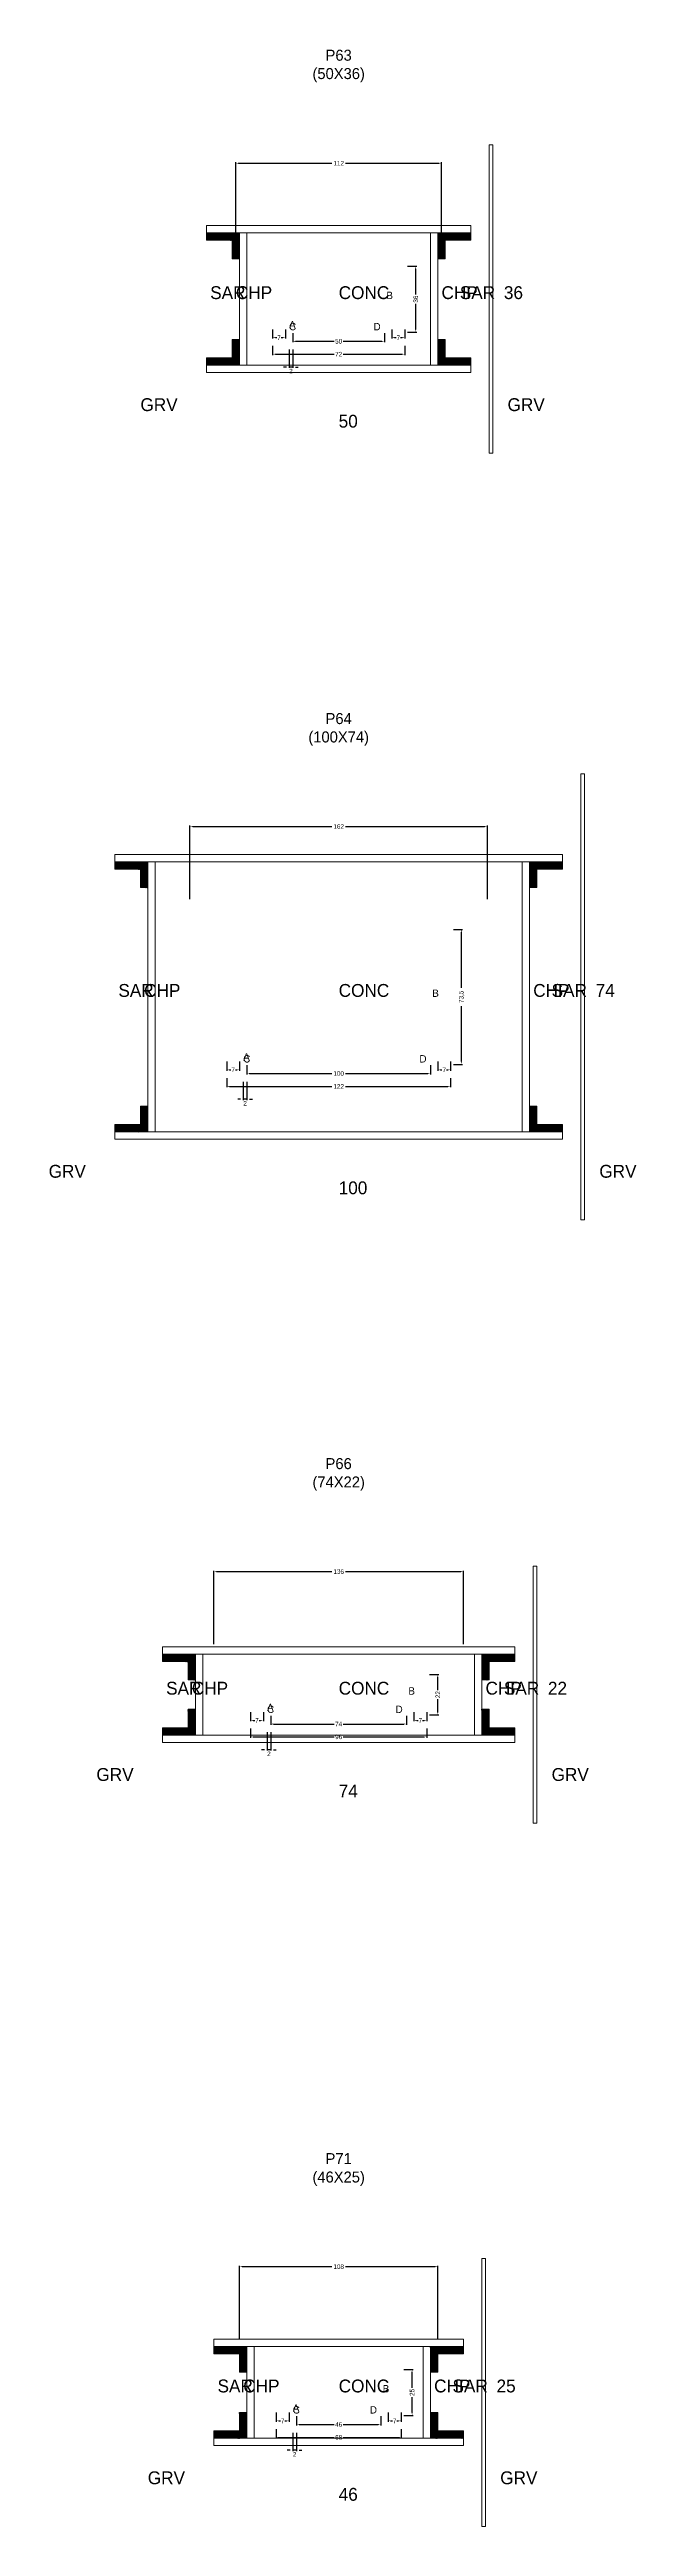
# Model space of a CAD drawing. Header units: centimetres. Extents: x -10500 to 4299, y -11026 to 295.
# Drawn here: x -158 to 162, y -10573 to -9224 of the extents above; entities that cross this region are included whole.
import ezdxf

# ---------------------------------------------------------------- set-up
doc = ezdxf.new("R2010")
doc.units = ezdxf.units.CM
for name, color, linetype in [('COTA', 241, 'Continuous'), ('Hachura', 251, 'Continuous'), ('NOMENCLATURA', 7, 'Continuous'), ('SARRAFO', 251, 'Continuous'), ('Texto Seção', 7, 'Continuous')]:
    doc.layers.add(name, color=color, linetype=linetype)
doc.dimstyles.new('cotax2', dxfattribs={"dimtxt": 2.5, "dimasz": 1.5, "dimexe": 0.5, "dimexo": 0.5, "dimgap": 0.5, "dimtad": 1, "dimcen": 2.5, "dimazin": 3, "dimtfac": 1, "dimtmove": 0, "dimatfit": 3})

msp = doc.modelspace()

# ---------------------------------------------------------------- texts
at = {"layer": 'NOMENCLATURA'}
for s, p in [('B', (26, -9360)), ('A', (-27, -9376)), ('C', (-27, -9377)), ('D', (19, -9377)), ('B', (51, -9740)), ('A', (-52, -9774.75)), ('C', (-52, -9775.75)), ('D', (44, -9775.75)), ('B', (38, -10120)), ('A', (-39, -10129)), ('C', (-39, -10130)), ('D', (31, -10130)), ('A', (-25, -10510.5)), ('C', (-25, -10511.5)), ('D', (17, -10511.5)), ('B', (24, -10500))]:
    msp.add_text(s, height=4, dxfattribs=at).set_placement(p)
at = {"layer": 'NOMENCLATURA', "char_height": 6, "attachment_point": 8}
for s, insert in [('P63\\P(50X36)', (0, -9242)), ('P64\\P(100X74)', (0, -9603.25)), ('P66\\P(74X22)', (0, -10009)), ('P71\\P(46X25)', (0, -10387.5))]:
    msp.add_mtext(s, dxfattribs=dict(at, insert=insert))
at = {"layer": 'Texto Seção'}
for s, p in [('SAR', (-70, -9360)), ('CHP', (-56, -9360)), ('CONC', (0, -9360)), ('CHP', (56, -9360)), ('SAR', (66, -9360)), ('36', (90, -9360)), ('GRV', (-108, -9421)), ('GRV', (92, -9421)), ('50', (0, -9430)), ('SAR', (-120, -9740)), ('CHP', (-106, -9740)), ('CONC', (0, -9740)), ('CHP', (106, -9740)), ('SAR', (116, -9740)), ('74', (140, -9740)), ('GRV', (-158, -9838.5)), ('GRV', (142, -9838.5)), ('100', (0, -9847.5)), ('SAR', (-94, -10120)), ('CHP', (-80, -10120)), ('CONC', (0, -10120)), ('CHP', (80, -10120)), ('SAR', (90, -10120)), ('22', (114, -10120)), ('GRV', (-132, -10167)), ('74', (0, -10176)), ('GRV', (116, -10167)), ('SAR', (-66, -10500)), ('CHP', (-52, -10500)), ('CONC', (0, -10500)), ('CHP', (52, -10500)), ('SAR', (62, -10500)), ('25', (86, -10500)), ('GRV', (-104, -10550)), ('GRV', (88, -10550)), ('46', (0, -10559))]:
    msp.add_text(s, height=7, dxfattribs=at).set_placement(p)

# ---------------------------------------------------------------- blocks, each defined once
blk = doc.blocks.new('_CLOSEDFILLED')
at = {"color": 0, "linetype": 'BYBLOCK'}
blk.add_solid([(-1, 0.16), (0, 0), (-1, -0.16)], dxfattribs=at)
blk = doc.blocks.new('*D958')
for p, q in [((-34, -10520), (-34, -10525)), ((34, -10520), (34, -10525)), ((-32.5, -10524.5), (-2.5, -10524.5)), ((2.5, -10524.5), (32.5, -10524.5))]:
    blk.add_line(p, q)
at = {"layer": 'Defpoints'}
for p in [(-34, -10519.5), (34, -10519.5), (-34, -10524.5)]:
    blk.add_point(p, dxfattribs=at)
at = {"layer": 'COTA', "xscale": 1.5, "yscale": 1.5, "rotation": 180}
blk.add_blockref('_CLOSEDFILLED', (-34, -10524.5), dxfattribs=at)
at = {"layer": 'COTA', "xscale": 1.5, "yscale": 1.5}
blk.add_blockref('_CLOSEDFILLED', (34, -10524.5), dxfattribs=at)
at = {"layer": 'COTA', "insert": (0, -10524.5), "char_height": 2.5, "attachment_point": 5}
blk.add_mtext('68', dxfattribs=at)
blk = doc.blocks.new('*D959')
for p, q in [((-23, -10513), (-23, -10518)), ((-21.5, -10517.5), (-2.5, -10517.5)), ((2.5, -10517.5), (21.5, -10517.5)), ((23, -10513), (23, -10518))]:
    blk.add_line(p, q)
at = {"layer": 'Defpoints'}
for p in [(-23, -10512.5), (-23, -10517.5), (23, -10512.5)]:
    blk.add_point(p, dxfattribs=at)
at = {"layer": 'COTA', "xscale": 1.5, "yscale": 1.5, "rotation": 180}
blk.add_blockref('_CLOSEDFILLED', (-23, -10517.5), dxfattribs=at)
at = {"layer": 'COTA', "xscale": 1.5, "yscale": 1.5}
blk.add_blockref('_CLOSEDFILLED', (23, -10517.5), dxfattribs=at)
at = {"layer": 'COTA', "insert": (0, -10517.5), "char_height": 2.5, "attachment_point": 5}
blk.add_mtext('46', dxfattribs=at)
blk = doc.blocks.new('*D960')
for p, q in [((35.5, -10487.5), (40.5, -10487.5)), ((40, -10497.5), (40, -10489)), ((40, -10511), (40, -10502.5)), ((35.5, -10512.5), (40.5, -10512.5))]:
    blk.add_line(p, q)
at = {"layer": 'Defpoints'}
for p in [(35, -10487.5), (35, -10512.5), (40, -10512.5)]:
    blk.add_point(p, dxfattribs=at)
at = {"layer": 'COTA', "xscale": 1.5, "yscale": 1.5}
for p, rotation in [((40, -10487.5), 90), ((40, -10512.5), 270)]:
    blk.add_blockref('_CLOSEDFILLED', p, dxfattribs=dict(at, rotation=rotation))
at = {"layer": 'COTA', "insert": (40, -10500), "char_height": 2.5, "attachment_point": 5, "rotation": 90}
blk.add_mtext('25', dxfattribs=at)
blk = doc.blocks.new('*D961')
for p, q in [((-34, -10511), (-34, -10516)), ((-32.5, -10515.5), (-31.75, -10515.5)), ((-29.25, -10515.5), (-28.5, -10515.5)), ((-27, -10511), (-27, -10516))]:
    blk.add_line(p, q)
at = {"layer": 'Defpoints'}
for p in [(-34, -10510.5), (-34, -10515.5), (-27, -10510.5)]:
    blk.add_point(p, dxfattribs=at)
at = {"layer": 'COTA', "xscale": 1.5, "yscale": 1.5, "rotation": 180}
blk.add_blockref('_CLOSEDFILLED', (-34, -10515.5), dxfattribs=at)
at = {"layer": 'COTA', "xscale": 1.5, "yscale": 1.5}
blk.add_blockref('_CLOSEDFILLED', (-27, -10515.5), dxfattribs=at)
at = {"layer": 'COTA', "insert": (-30.5, -10515.5), "char_height": 2.5, "attachment_point": 5}
blk.add_mtext('7', dxfattribs=at)
blk = doc.blocks.new('*D962')
for p, q in [((27, -10511), (27, -10516)), ((28.5, -10515.5), (29.25, -10515.5)), ((31.75, -10515.5), (32.5, -10515.5)), ((34, -10511), (34, -10516))]:
    blk.add_line(p, q)
at = {"layer": 'Defpoints'}
for p in [(27, -10510.5), (27, -10515.5), (34, -10510.5)]:
    blk.add_point(p, dxfattribs=at)
at = {"layer": 'COTA', "xscale": 1.5, "yscale": 1.5, "rotation": 180}
blk.add_blockref('_CLOSEDFILLED', (27, -10515.5), dxfattribs=at)
at = {"layer": 'COTA', "xscale": 1.5, "yscale": 1.5}
blk.add_blockref('_CLOSEDFILLED', (34, -10515.5), dxfattribs=at)
at = {"layer": 'COTA', "insert": (30.5, -10515.5), "char_height": 2.5, "attachment_point": 5}
blk.add_mtext('7', dxfattribs=at)
blk = doc.blocks.new('*D963')
for p, q in [((-54, -10471), (-54, -10431)), ((-52.5, -10431.5), (-3.75, -10431.5)), ((3.75, -10431.5), (52.5, -10431.5)), ((54, -10471), (54, -10431))]:
    blk.add_line(p, q)
at = {"layer": 'Defpoints'}
for p in [(-54, -10431.5), (-54, -10471.5), (54, -10471.5)]:
    blk.add_point(p, dxfattribs=at)
at = {"layer": 'COTA', "xscale": 1.5, "yscale": 1.5, "rotation": 180}
blk.add_blockref('_CLOSEDFILLED', (-54, -10431.5), dxfattribs=at)
at = {"layer": 'COTA', "xscale": 1.5, "yscale": 1.5}
blk.add_blockref('_CLOSEDFILLED', (54, -10431.5), dxfattribs=at)
at = {"layer": 'COTA', "insert": (0, -10431.5), "char_height": 2.5, "attachment_point": 5}
blk.add_mtext('108', dxfattribs=at)
blk = doc.blocks.new('*D924')
for p, q in [((-48, -10138.5), (-48, -10143.5)), ((-46.5, -10143), (-2.5, -10143)), ((2.5, -10143), (46.5, -10143)), ((48, -10138.5), (48, -10143.5))]:
    blk.add_line(p, q)
at = {"layer": 'Defpoints'}
for p in [(-48, -10138), (-48, -10143), (48, -10138)]:
    blk.add_point(p, dxfattribs=at)
at = {"layer": 'COTA', "xscale": 1.5, "yscale": 1.5, "rotation": 180}
blk.add_blockref('_CLOSEDFILLED', (-48, -10143), dxfattribs=at)
at = {"layer": 'COTA', "xscale": 1.5, "yscale": 1.5}
blk.add_blockref('_CLOSEDFILLED', (48, -10143), dxfattribs=at)
at = {"layer": 'COTA', "insert": (0, -10143), "char_height": 2.5, "attachment_point": 5}
blk.add_mtext('96', dxfattribs=at)
blk = doc.blocks.new('*D925')
for p, q in [((-37, -10131.5), (-37, -10136.5)), ((-35.5, -10136), (-2.5, -10136)), ((2.5, -10136), (35.5, -10136)), ((37, -10131.5), (37, -10136.5))]:
    blk.add_line(p, q)
at = {"layer": 'Defpoints'}
for p in [(-37, -10131), (-37, -10136), (37, -10131)]:
    blk.add_point(p, dxfattribs=at)
at = {"layer": 'COTA', "xscale": 1.5, "yscale": 1.5, "rotation": 180}
blk.add_blockref('_CLOSEDFILLED', (-37, -10136), dxfattribs=at)
at = {"layer": 'COTA', "xscale": 1.5, "yscale": 1.5}
blk.add_blockref('_CLOSEDFILLED', (37, -10136), dxfattribs=at)
at = {"layer": 'COTA', "insert": (0, -10136), "char_height": 2.5, "attachment_point": 5}
blk.add_mtext('74', dxfattribs=at)
blk = doc.blocks.new('*D926')
for p, q in [((49.5, -10109), (54.5, -10109)), ((54, -10117.5), (54, -10110.5)), ((54, -10129.5), (54, -10122.5)), ((49.5, -10131), (54.5, -10131))]:
    blk.add_line(p, q)
at = {"layer": 'Defpoints'}
for p in [(49, -10109), (49, -10131), (54, -10131)]:
    blk.add_point(p, dxfattribs=at)
at = {"layer": 'COTA', "xscale": 1.5, "yscale": 1.5}
for p, rotation in [((54, -10109), 90), ((54, -10131), 270)]:
    blk.add_blockref('_CLOSEDFILLED', p, dxfattribs=dict(at, rotation=rotation))
at = {"layer": 'COTA', "insert": (54, -10120), "char_height": 2.5, "attachment_point": 5, "rotation": 90}
blk.add_mtext('22', dxfattribs=at)
blk = doc.blocks.new('*D927')
for p, q in [((-48, -10129.5), (-48, -10134.5)), ((-41, -10129.5), (-41, -10134.5)), ((-46.5, -10134), (-45.75, -10134)), ((-43.25, -10134), (-42.5, -10134))]:
    blk.add_line(p, q)
at = {"layer": 'Defpoints'}
for p in [(-48, -10129), (-41, -10129), (-48, -10134)]:
    blk.add_point(p, dxfattribs=at)
at = {"layer": 'COTA', "xscale": 1.5, "yscale": 1.5, "rotation": 180}
blk.add_blockref('_CLOSEDFILLED', (-48, -10134), dxfattribs=at)
at = {"layer": 'COTA', "xscale": 1.5, "yscale": 1.5}
blk.add_blockref('_CLOSEDFILLED', (-41, -10134), dxfattribs=at)
at = {"layer": 'COTA', "insert": (-44.5, -10134), "char_height": 2.5, "attachment_point": 5}
blk.add_mtext('7', dxfattribs=at)
blk = doc.blocks.new('*D928')
for p, q in [((41, -10129.5), (41, -10134.5)), ((48, -10129.5), (48, -10134.5)), ((42.5, -10134), (43.25, -10134)), ((45.75, -10134), (46.5, -10134))]:
    blk.add_line(p, q)
at = {"layer": 'Defpoints'}
for p in [(41, -10129), (48, -10129), (41, -10134)]:
    blk.add_point(p, dxfattribs=at)
at = {"layer": 'COTA', "xscale": 1.5, "yscale": 1.5, "rotation": 180}
blk.add_blockref('_CLOSEDFILLED', (41, -10134), dxfattribs=at)
at = {"layer": 'COTA', "xscale": 1.5, "yscale": 1.5}
blk.add_blockref('_CLOSEDFILLED', (48, -10134), dxfattribs=at)
at = {"layer": 'COTA', "insert": (44.5, -10134), "char_height": 2.5, "attachment_point": 5}
blk.add_mtext('7', dxfattribs=at)
blk = doc.blocks.new('*D929')
for p, q in [((-68, -10092.5), (-68, -10052.5)), ((-66.5, -10053), (-3.75, -10053)), ((3.75, -10053), (66.5, -10053)), ((68, -10092.5), (68, -10052.5))]:
    blk.add_line(p, q)
at = {"layer": 'Defpoints'}
for p in [(-68, -10053), (-68, -10093), (68, -10093)]:
    blk.add_point(p, dxfattribs=at)
at = {"layer": 'COTA', "xscale": 1.5, "yscale": 1.5, "rotation": 180}
blk.add_blockref('_CLOSEDFILLED', (-68, -10053), dxfattribs=at)
at = {"layer": 'COTA', "xscale": 1.5, "yscale": 1.5}
blk.add_blockref('_CLOSEDFILLED', (68, -10053), dxfattribs=at)
at = {"layer": 'COTA', "insert": (0, -10053), "char_height": 2.5, "attachment_point": 5}
blk.add_mtext('136', dxfattribs=at)
blk = doc.blocks.new('*D890')
for p, q in [((-61, -9784.25), (-61, -9789.25)), ((-59.5, -9788.75), (-3.75, -9788.75)), ((3.75, -9788.75), (59.5, -9788.75)), ((61, -9784.25), (61, -9789.25))]:
    blk.add_line(p, q)
at = {"layer": 'Defpoints'}
for p in [(-61, -9783.75), (-61, -9788.75), (61, -9783.75)]:
    blk.add_point(p, dxfattribs=at)
at = {"layer": 'COTA', "xscale": 1.5, "yscale": 1.5, "rotation": 180}
blk.add_blockref('_CLOSEDFILLED', (-61, -9788.75), dxfattribs=at)
at = {"layer": 'COTA', "xscale": 1.5, "yscale": 1.5}
blk.add_blockref('_CLOSEDFILLED', (61, -9788.75), dxfattribs=at)
at = {"layer": 'COTA', "insert": (0, -9788.75), "char_height": 2.5, "attachment_point": 5}
blk.add_mtext('122', dxfattribs=at)
blk = doc.blocks.new('*D891')
for p, q in [((-50, -9777.25), (-50, -9782.25)), ((50, -9777.25), (50, -9782.25)), ((-48.5, -9781.75), (-3.75, -9781.75)), ((3.75, -9781.75), (48.5, -9781.75))]:
    blk.add_line(p, q)
at = {"layer": 'Defpoints'}
for p in [(-50, -9776.75), (50, -9776.75), (-50, -9781.75)]:
    blk.add_point(p, dxfattribs=at)
at = {"layer": 'COTA', "xscale": 1.5, "yscale": 1.5, "rotation": 180}
blk.add_blockref('_CLOSEDFILLED', (-50, -9781.75), dxfattribs=at)
at = {"layer": 'COTA', "xscale": 1.5, "yscale": 1.5}
blk.add_blockref('_CLOSEDFILLED', (50, -9781.75), dxfattribs=at)
at = {"layer": 'COTA', "insert": (0, -9781.75), "char_height": 2.5, "attachment_point": 5}
blk.add_mtext('100', dxfattribs=at)
blk = doc.blocks.new('*D892')
for p, q in [((62.5, -9703.25), (67.5, -9703.25)), ((67, -9735), (67, -9704.75)), ((67, -9775.25), (67, -9745)), ((62.5, -9776.75), (67.5, -9776.75))]:
    blk.add_line(p, q)
at = {"layer": 'Defpoints'}
for p in [(62, -9703.25), (62, -9776.75), (67, -9776.75)]:
    blk.add_point(p, dxfattribs=at)
at = {"layer": 'COTA', "xscale": 1.5, "yscale": 1.5}
for p, rotation in [((67, -9703.25), 90), ((67, -9776.75), 270)]:
    blk.add_blockref('_CLOSEDFILLED', p, dxfattribs=dict(at, rotation=rotation))
at = {"layer": 'COTA', "insert": (67, -9740), "char_height": 2.5, "attachment_point": 5, "rotation": 90}
blk.add_mtext('73,5', dxfattribs=at)
blk = doc.blocks.new('*D893')
for p, q in [((-61, -9775.25), (-61, -9780.25)), ((-54, -9775.25), (-54, -9780.25)), ((-59.5, -9779.75), (-58.75, -9779.75)), ((-56.25, -9779.75), (-55.5, -9779.75))]:
    blk.add_line(p, q)
at = {"layer": 'Defpoints'}
for p in [(-61, -9774.75), (-54, -9774.75), (-61, -9779.75)]:
    blk.add_point(p, dxfattribs=at)
at = {"layer": 'COTA', "xscale": 1.5, "yscale": 1.5, "rotation": 180}
blk.add_blockref('_CLOSEDFILLED', (-61, -9779.75), dxfattribs=at)
at = {"layer": 'COTA', "xscale": 1.5, "yscale": 1.5}
blk.add_blockref('_CLOSEDFILLED', (-54, -9779.75), dxfattribs=at)
at = {"layer": 'COTA', "insert": (-57.5, -9779.75), "char_height": 2.5, "attachment_point": 5}
blk.add_mtext('7', dxfattribs=at)
blk = doc.blocks.new('*D894')
for p, q in [((54, -9775.25), (54, -9780.25)), ((61, -9775.25), (61, -9780.25)), ((55.5, -9779.75), (56.25, -9779.75)), ((58.75, -9779.75), (59.5, -9779.75))]:
    blk.add_line(p, q)
at = {"layer": 'Defpoints'}
for p in [(54, -9774.75), (61, -9774.75), (54, -9779.75)]:
    blk.add_point(p, dxfattribs=at)
at = {"layer": 'COTA', "xscale": 1.5, "yscale": 1.5, "rotation": 180}
blk.add_blockref('_CLOSEDFILLED', (54, -9779.75), dxfattribs=at)
at = {"layer": 'COTA', "xscale": 1.5, "yscale": 1.5}
blk.add_blockref('_CLOSEDFILLED', (61, -9779.75), dxfattribs=at)
at = {"layer": 'COTA', "insert": (57.5, -9779.75), "char_height": 2.5, "attachment_point": 5}
blk.add_mtext('7', dxfattribs=at)
blk = doc.blocks.new('*D895')
for p, q in [((-81, -9686.75), (-81, -9646.75)), ((-79.5, -9647.25), (-3.75, -9647.25)), ((3.75, -9647.25), (79.5, -9647.25)), ((81, -9686.75), (81, -9646.75))]:
    blk.add_line(p, q)
at = {"layer": 'Defpoints'}
for p in [(-81, -9647.25), (-81, -9687.25), (81, -9687.25)]:
    blk.add_point(p, dxfattribs=at)
at = {"layer": 'COTA', "xscale": 1.5, "yscale": 1.5, "rotation": 180}
blk.add_blockref('_CLOSEDFILLED', (-81, -9647.25), dxfattribs=at)
at = {"layer": 'COTA', "xscale": 1.5, "yscale": 1.5}
blk.add_blockref('_CLOSEDFILLED', (81, -9647.25), dxfattribs=at)
at = {"layer": 'COTA', "insert": (0, -9647.25), "char_height": 2.5, "attachment_point": 5}
blk.add_mtext('162', dxfattribs=at)
blk = doc.blocks.new('*D856')
for p, q in [((-36, -9385.5), (-36, -9390.5)), ((36, -9385.5), (36, -9390.5)), ((-34.5, -9390), (-2.5, -9390)), ((2.5, -9390), (34.5, -9390))]:
    blk.add_line(p, q)
at = {"layer": 'Defpoints'}
for p in [(-36, -9385), (36, -9385), (-36, -9390)]:
    blk.add_point(p, dxfattribs=at)
at = {"layer": 'COTA', "xscale": 1.5, "yscale": 1.5, "rotation": 180}
blk.add_blockref('_CLOSEDFILLED', (-36, -9390), dxfattribs=at)
at = {"layer": 'COTA', "xscale": 1.5, "yscale": 1.5}
blk.add_blockref('_CLOSEDFILLED', (36, -9390), dxfattribs=at)
at = {"layer": 'COTA', "insert": (0, -9390), "char_height": 2.5, "attachment_point": 5}
blk.add_mtext('72', dxfattribs=at)
blk = doc.blocks.new('*D857')
for p, q in [((-25, -9378.5), (-25, -9383.5)), ((-23.5, -9383), (-2.5, -9383)), ((2.5, -9383), (23.5, -9383)), ((25, -9378.5), (25, -9383.5))]:
    blk.add_line(p, q)
at = {"layer": 'Defpoints'}
for p in [(-25, -9378), (-25, -9383), (25, -9378)]:
    blk.add_point(p, dxfattribs=at)
at = {"layer": 'COTA', "xscale": 1.5, "yscale": 1.5, "rotation": 180}
blk.add_blockref('_CLOSEDFILLED', (-25, -9383), dxfattribs=at)
at = {"layer": 'COTA', "xscale": 1.5, "yscale": 1.5}
blk.add_blockref('_CLOSEDFILLED', (25, -9383), dxfattribs=at)
at = {"layer": 'COTA', "insert": (0, -9383), "char_height": 2.5, "attachment_point": 5}
blk.add_mtext('50', dxfattribs=at)
blk = doc.blocks.new('*D858')
for p, q in [((37.5, -9342), (42.5, -9342)), ((42, -9357.5), (42, -9343.5)), ((42, -9376.5), (42, -9362.5)), ((37.5, -9378), (42.5, -9378))]:
    blk.add_line(p, q)
at = {"layer": 'Defpoints'}
for p in [(37, -9342), (37, -9378), (42, -9378)]:
    blk.add_point(p, dxfattribs=at)
at = {"layer": 'COTA', "xscale": 1.5, "yscale": 1.5}
for p, rotation in [((42, -9342), 90), ((42, -9378), 270)]:
    blk.add_blockref('_CLOSEDFILLED', p, dxfattribs=dict(at, rotation=rotation))
at = {"layer": 'COTA', "insert": (42, -9360), "char_height": 2.5, "attachment_point": 5, "rotation": 90}
blk.add_mtext('36', dxfattribs=at)
blk = doc.blocks.new('*D859')
for p, q in [((-36, -9376.5), (-36, -9381.5)), ((-34.5, -9381), (-33.75, -9381)), ((-31.25, -9381), (-30.5, -9381)), ((-29, -9376.5), (-29, -9381.5))]:
    blk.add_line(p, q)
at = {"layer": 'Defpoints'}
for p in [(-36, -9376), (-36, -9381), (-29, -9376)]:
    blk.add_point(p, dxfattribs=at)
at = {"layer": 'COTA', "xscale": 1.5, "yscale": 1.5, "rotation": 180}
blk.add_blockref('_CLOSEDFILLED', (-36, -9381), dxfattribs=at)
at = {"layer": 'COTA', "xscale": 1.5, "yscale": 1.5}
blk.add_blockref('_CLOSEDFILLED', (-29, -9381), dxfattribs=at)
at = {"layer": 'COTA', "insert": (-32.5, -9381), "char_height": 2.5, "attachment_point": 5}
blk.add_mtext('7', dxfattribs=at)
blk = doc.blocks.new('*D860')
for p, q in [((29, -9376.5), (29, -9381.5)), ((30.5, -9381), (31.25, -9381)), ((33.75, -9381), (34.5, -9381)), ((36, -9376.5), (36, -9381.5))]:
    blk.add_line(p, q)
at = {"layer": 'Defpoints'}
for p in [(29, -9376), (29, -9381), (36, -9376)]:
    blk.add_point(p, dxfattribs=at)
at = {"layer": 'COTA', "xscale": 1.5, "yscale": 1.5, "rotation": 180}
blk.add_blockref('_CLOSEDFILLED', (29, -9381), dxfattribs=at)
at = {"layer": 'COTA', "xscale": 1.5, "yscale": 1.5}
blk.add_blockref('_CLOSEDFILLED', (36, -9381), dxfattribs=at)
at = {"layer": 'COTA', "insert": (32.5, -9381), "char_height": 2.5, "attachment_point": 5}
blk.add_mtext('7', dxfattribs=at)
blk = doc.blocks.new('*D861')
for p, q in [((-56, -9325.5), (-56, -9285.5)), ((-54.5, -9286), (-3.75, -9286)), ((3.75, -9286), (54.5, -9286)), ((56, -9325.5), (56, -9285.5))]:
    blk.add_line(p, q)
at = {"layer": 'Defpoints'}
for p in [(-56, -9286), (-56, -9326), (56, -9326)]:
    blk.add_point(p, dxfattribs=at)
at = {"layer": 'COTA', "xscale": 1.5, "yscale": 1.5, "rotation": 180}
blk.add_blockref('_CLOSEDFILLED', (-56, -9286), dxfattribs=at)
at = {"layer": 'COTA', "xscale": 1.5, "yscale": 1.5}
blk.add_blockref('_CLOSEDFILLED', (56, -9286), dxfattribs=at)
at = {"layer": 'COTA', "insert": (0, -9286), "char_height": 2.5, "attachment_point": 5}
blk.add_mtext('112', dxfattribs=at)

# ---------------------------------------------------------------- dimensions: what is measured, and where the dimension line sits
at = {"layer": 'COTA'}
for base, p1, p2, picture, middle in [((-56, -9286), (-56, -9326), (56, -9326), '*D861', (0, -9286)), ((-36, -9381), (-36, -9376), (-29, -9376), '*D859', (-32.5, -9381)), ((-36, -9390), (-36, -9385), (36, -9385), '*D856', (0, -9390)), ((-25, -9383), (-25, -9378), (25, -9378), '*D857', (0, -9383)), ((29, -9381), (29, -9376), (36, -9376), '*D860', (32.5, -9381)), ((-81, -9647.25), (-81, -9687.25), (81, -9687.25), '*D895', (0, -9647.25)), ((-61, -9779.75), (-61, -9774.75), (-54, -9774.75), '*D893', (-57.5, -9779.75)), ((-50, -9781.75), (-50, -9776.75), (50, -9776.75), '*D891', (0, -9781.75)), ((54, -9779.75), (54, -9774.75), (61, -9774.75), '*D894', (57.5, -9779.75)), ((-61, -9788.75), (-61, -9783.75), (61, -9783.75), '*D890', (0, -9788.75)), ((-68, -10053), (-68, -10093), (68, -10093), '*D929', (0, -10053)), ((-48, -10134), (-48, -10129), (-41, -10129), '*D927', (-44.5, -10134)), ((41, -10134), (41, -10129), (48, -10129), '*D928', (44.5, -10134)), ((-48, -10143), (-48, -10138), (48, -10138), '*D924', (0, -10143)), ((-37, -10136), (-37, -10131), (37, -10131), '*D925', (0, -10136)), ((-54, -10431.5), (-54, -10471.5), (54, -10471.5), '*D963', (0, -10431.5)), ((-34, -10515.5), (-34, -10510.5), (-27, -10510.5), '*D961', (-30.5, -10515.5)), ((-34, -10524.5), (-34, -10519.5), (34, -10519.5), '*D958', (0, -10524.5)), ((-23, -10517.5), (-23, -10512.5), (23, -10512.5), '*D959', (0, -10517.5)), ((27, -10515.5), (27, -10510.5), (34, -10510.5), '*D962', (30.5, -10515.5))]:
    dim = msp.add_linear_dim(base=base, p1=p1, p2=p2, dimstyle='cotax2', dxfattribs=at)
    dim.commit()
    dim.dimension.update_dxf_attribs({"geometry": picture, "text_midpoint": middle})
for base, p1, p2, picture, middle in [((42, -9378), (37, -9378), (37, -9342), '*D858', (42, -9360)), ((67, -9776.75), (62, -9776.75), (62, -9703.25), '*D892', (67, -9740)), ((54, -10131), (49, -10131), (49, -10109), '*D926', (54, -10120)), ((40, -10512.5), (35, -10512.5), (35, -10487.5), '*D960', (40, -10500))]:
    dim = msp.add_linear_dim(base=base, p1=p1, p2=p2, angle=90, dimstyle='cotax2', dxfattribs=at)
    dim.commit()
    dim.dimension.update_dxf_attribs({"geometry": picture, "text_midpoint": middle})
for base, p1, p2 in [((-25, -9397), (-25, -9387), (-27, -9387)), ((-50, -9795.75), (-50, -9785.75), (-52, -9785.75)), ((-37, -10150), (-37, -10140), (-39, -10140)), ((-23, -10531.5), (-23, -10521.5), (-25, -10521.5))]:
    msp.add_linear_dim(base=base, p1=p1, p2=p2, dimstyle='cotax2', dxfattribs=at).render()

# ---------------------------------------------------------------- hatches: boundary and pattern name
at = {"layer": 'SARRAFO'}
h = msp.add_hatch(dxfattribs=at)
h.set_pattern_fill('SOLID', scale=2)
h.paths.add_polyline_path([(-72, -9328), (-58, -9328), (-58, -9324), (-72, -9324)])
h = msp.add_hatch(dxfattribs=at)
h.set_pattern_fill('SOLID', scale=2)
h.paths.add_polyline_path([(-58, -9338), (-54, -9338), (-54, -9324), (-58, -9324)])
h = msp.add_hatch(dxfattribs=at)
h.set_pattern_fill('SOLID', scale=2)
h.paths.add_polyline_path([(54, -9338), (58, -9338), (58, -9324), (54, -9324)])
h = msp.add_hatch(dxfattribs=at)
h.set_pattern_fill('SOLID', scale=2)
h.paths.add_polyline_path([(58, -9328), (72, -9328), (72, -9324), (58, -9324)])
h = msp.add_hatch(dxfattribs=at)
h.set_pattern_fill('SOLID', scale=2)
h.paths.add_polyline_path([(-58, -9396), (-54, -9396), (-54, -9382), (-58, -9382)])
h = msp.add_hatch(dxfattribs=at)
h.set_pattern_fill('SOLID', scale=2)
h.paths.add_polyline_path([(54, -9396), (58, -9396), (58, -9382), (54, -9382)])
h = msp.add_hatch(dxfattribs=at)
h.set_pattern_fill('SOLID', scale=2)
h.paths.add_polyline_path([(-72, -9396), (-58, -9396), (-58, -9392), (-72, -9392)])
h = msp.add_hatch(dxfattribs=at)
h.set_pattern_fill('SOLID', scale=2)
h.paths.add_polyline_path([(58, -9396), (72, -9396), (72, -9392), (58, -9392)])
h = msp.add_hatch(dxfattribs=at)
h.set_pattern_fill('SOLID', scale=2)
h.paths.add_polyline_path([(-122, -9670.5), (-108, -9670.5), (-108, -9666.5), (-122, -9666.5)])
h = msp.add_hatch(dxfattribs=at)
h.set_pattern_fill('SOLID', scale=2)
h.paths.add_polyline_path([(-108, -9680.5), (-104, -9680.5), (-104, -9666.5), (-108, -9666.5)])
h = msp.add_hatch(dxfattribs=at)
h.set_pattern_fill('SOLID', scale=2)
h.paths.add_polyline_path([(104, -9680.5), (108, -9680.5), (108, -9666.5), (104, -9666.5)])
h = msp.add_hatch(dxfattribs=at)
h.set_pattern_fill('SOLID', scale=2)
h.paths.add_polyline_path([(108, -9670.5), (122, -9670.5), (122, -9666.5), (108, -9666.5)])
h = msp.add_hatch(dxfattribs=at)
h.set_pattern_fill('SOLID', scale=2)
h.paths.add_polyline_path([(-108, -9813.5), (-104, -9813.5), (-104, -9799.5), (-108, -9799.5)])
h = msp.add_hatch(dxfattribs=at)
h.set_pattern_fill('SOLID', scale=2)
h.paths.add_polyline_path([(104, -9813.5), (108, -9813.5), (108, -9799.5), (104, -9799.5)])
h = msp.add_hatch(dxfattribs=at)
h.set_pattern_fill('SOLID', scale=2)
h.paths.add_polyline_path([(-122, -9813.5), (-108, -9813.5), (-108, -9809.5), (-122, -9809.5)])
h = msp.add_hatch(dxfattribs=at)
h.set_pattern_fill('SOLID', scale=2)
h.paths.add_polyline_path([(108, -9813.5), (122, -9813.5), (122, -9809.5), (108, -9809.5)])
h = msp.add_hatch(dxfattribs=at)
h.set_pattern_fill('SOLID', scale=2)
h.paths.add_polyline_path([(-96, -10102), (-82, -10102), (-82, -10098), (-96, -10098)])
h = msp.add_hatch(dxfattribs=at)
h.set_pattern_fill('SOLID', scale=2)
h.paths.add_polyline_path([(-82, -10112), (-78, -10112), (-78, -10098), (-82, -10098)])
h = msp.add_hatch(dxfattribs=at)
h.set_pattern_fill('SOLID', scale=2)
h.paths.add_polyline_path([(78, -10112), (82, -10112), (82, -10098), (78, -10098)])
h = msp.add_hatch(dxfattribs=at)
h.set_pattern_fill('SOLID', scale=2)
h.paths.add_polyline_path([(82, -10102), (96, -10102), (96, -10098), (82, -10098)])
h = msp.add_hatch(dxfattribs=at)
h.set_pattern_fill('SOLID', scale=2)
h.paths.add_polyline_path([(-82, -10142), (-78, -10142), (-78, -10128), (-82, -10128)])
h = msp.add_hatch(dxfattribs=at)
h.set_pattern_fill('SOLID', scale=2)
h.paths.add_polyline_path([(78, -10142), (82, -10142), (82, -10128), (78, -10128)])
h = msp.add_hatch(dxfattribs=at)
h.set_pattern_fill('SOLID', scale=2)
h.paths.add_polyline_path([(-96, -10142), (-82, -10142), (-82, -10138), (-96, -10138)])
h = msp.add_hatch(dxfattribs=at)
h.set_pattern_fill('SOLID', scale=2)
h.paths.add_polyline_path([(82, -10142), (96, -10142), (96, -10138), (82, -10138)])
h = msp.add_hatch(dxfattribs=at)
h.set_pattern_fill('SOLID', scale=2)
h.paths.add_polyline_path([(-68, -10479), (-54, -10479), (-54, -10475), (-68, -10475)])
h = msp.add_hatch(dxfattribs=at)
h.set_pattern_fill('SOLID', scale=2)
h.paths.add_polyline_path([(-54, -10489), (-50, -10489), (-50, -10475), (-54, -10475)])
h = msp.add_hatch(dxfattribs=at)
h.set_pattern_fill('SOLID', scale=2)
h.paths.add_polyline_path([(50, -10489), (54, -10489), (54, -10475), (50, -10475)])
h = msp.add_hatch(dxfattribs=at)
h.set_pattern_fill('SOLID', scale=2)
h.paths.add_polyline_path([(54, -10479), (68, -10479), (68, -10475), (54, -10475)])
h = msp.add_hatch(dxfattribs=at)
h.set_pattern_fill('SOLID', scale=2)
h.paths.add_polyline_path([(-68, -10525), (-54, -10525), (-54, -10521), (-68, -10521)])
h = msp.add_hatch(dxfattribs=at)
h.set_pattern_fill('SOLID', scale=2)
h.paths.add_polyline_path([(-54, -10525), (-50, -10525), (-50, -10511), (-54, -10511)])
h = msp.add_hatch(dxfattribs=at)
h.set_pattern_fill('SOLID', scale=2)
h.paths.add_polyline_path([(50, -10525), (54, -10525), (54, -10511), (50, -10511)])
h = msp.add_hatch(dxfattribs=at)
h.set_pattern_fill('SOLID', scale=2)
h.paths.add_polyline_path([(54, -10525), (68, -10525), (68, -10521), (54, -10521)])

# ---------------------------------------------------------------- linework, layer by layer
at = {"layer": 'Hachura', "lineweight": 13}
for points in [[(82, -9444), (84, -9444), (84, -9276), (82, -9276)], [(132, -9861.5), (134, -9861.5), (134, -9618.5), (132, -9618.5)], [(106, -10190), (108, -10190), (108, -10050), (106, -10050)], [(78, -10573), (80, -10573), (80, -10427), (78, -10427)]]:
    msp.add_lwpolyline(points, close=True, dxfattribs=at)
at = {"layer": 'Hachura', "lineweight": 18}
for points in [[(-72, -9324), (72, -9324), (72, -9320), (-72, -9320)], [(-54, -9396), (-50, -9396), (-50, -9324), (-54, -9324)], [(50, -9396), (54, -9396), (54, -9324), (50, -9324)], [(-72, -9400), (72, -9400), (72, -9396), (-72, -9396)], [(-122, -9666.5), (122, -9666.5), (122, -9662.5), (-122, -9662.5)], [(-104, -9813.5), (-100, -9813.5), (-100, -9666.5), (-104, -9666.5)], [(100, -9813.5), (104, -9813.5), (104, -9666.5), (100, -9666.5)], [(-122, -9817.5), (122, -9817.5), (122, -9813.5), (-122, -9813.5)], [(-96, -10098), (96, -10098), (96, -10094), (-96, -10094)], [(-78, -10142), (-74, -10142), (-74, -10098), (-78, -10098)], [(74, -10142), (78, -10142), (78, -10098), (74, -10098)], [(-96, -10146), (96, -10146), (96, -10142), (-96, -10142)], [(-68, -10475), (68, -10475), (68, -10471), (-68, -10471)], [(-50, -10525), (-46, -10525), (-46, -10475), (-50, -10475)], [(46, -10525), (50, -10525), (50, -10475), (46, -10475)], [(-68, -10529), (68, -10529), (68, -10525), (-68, -10525)]]:
    msp.add_lwpolyline(points, close=True, dxfattribs=at)
at = {"layer": 'SARRAFO', "lineweight": 13}
for points in [[(-72, -9328), (-58, -9328), (-58, -9324), (-72, -9324)], [(-58, -9338), (-54, -9338), (-54, -9324), (-58, -9324)], [(54, -9338), (58, -9338), (58, -9324), (54, -9324)], [(58, -9328), (72, -9328), (72, -9324), (58, -9324)], [(-58, -9396), (-54, -9396), (-54, -9382), (-58, -9382)], [(54, -9396), (58, -9396), (58, -9382), (54, -9382)], [(-72, -9396), (-58, -9396), (-58, -9392), (-72, -9392)], [(58, -9396), (72, -9396), (72, -9392), (58, -9392)], [(-122, -9670.5), (-108, -9670.5), (-108, -9666.5), (-122, -9666.5)], [(-108, -9680.5), (-104, -9680.5), (-104, -9666.5), (-108, -9666.5)], [(104, -9680.5), (108, -9680.5), (108, -9666.5), (104, -9666.5)], [(108, -9670.5), (122, -9670.5), (122, -9666.5), (108, -9666.5)], [(-108, -9813.5), (-104, -9813.5), (-104, -9799.5), (-108, -9799.5)], [(104, -9813.5), (108, -9813.5), (108, -9799.5), (104, -9799.5)], [(-122, -9813.5), (-108, -9813.5), (-108, -9809.5), (-122, -9809.5)], [(108, -9813.5), (122, -9813.5), (122, -9809.5), (108, -9809.5)], [(-96, -10102), (-82, -10102), (-82, -10098), (-96, -10098)], [(-82, -10112), (-78, -10112), (-78, -10098), (-82, -10098)], [(78, -10112), (82, -10112), (82, -10098), (78, -10098)], [(82, -10102), (96, -10102), (96, -10098), (82, -10098)], [(-82, -10142), (-78, -10142), (-78, -10128), (-82, -10128)], [(78, -10142), (82, -10142), (82, -10128), (78, -10128)], [(-96, -10142), (-82, -10142), (-82, -10138), (-96, -10138)], [(82, -10142), (96, -10142), (96, -10138), (82, -10138)], [(-68, -10479), (-54, -10479), (-54, -10475), (-68, -10475)], [(-54, -10489), (-50, -10489), (-50, -10475), (-54, -10475)], [(50, -10489), (54, -10489), (54, -10475), (50, -10475)], [(54, -10479), (68, -10479), (68, -10475), (54, -10475)], [(-68, -10525), (-54, -10525), (-54, -10521), (-68, -10521)], [(-54, -10525), (-50, -10525), (-50, -10511), (-54, -10511)], [(50, -10525), (54, -10525), (54, -10511), (50, -10511)], [(54, -10525), (68, -10525), (68, -10521), (54, -10521)]]:
    msp.add_lwpolyline(points, close=True, dxfattribs=at)

msp.set_redraw_order([(e.dxf.handle, doc.entitydb.next_handle()) for e in msp.query("TEXT MTEXT ATTDEF DIMENSION ARC_DIMENSION")])  # texts and dimensions are drawn at this point

doc.saveas('drawing.dxf')
